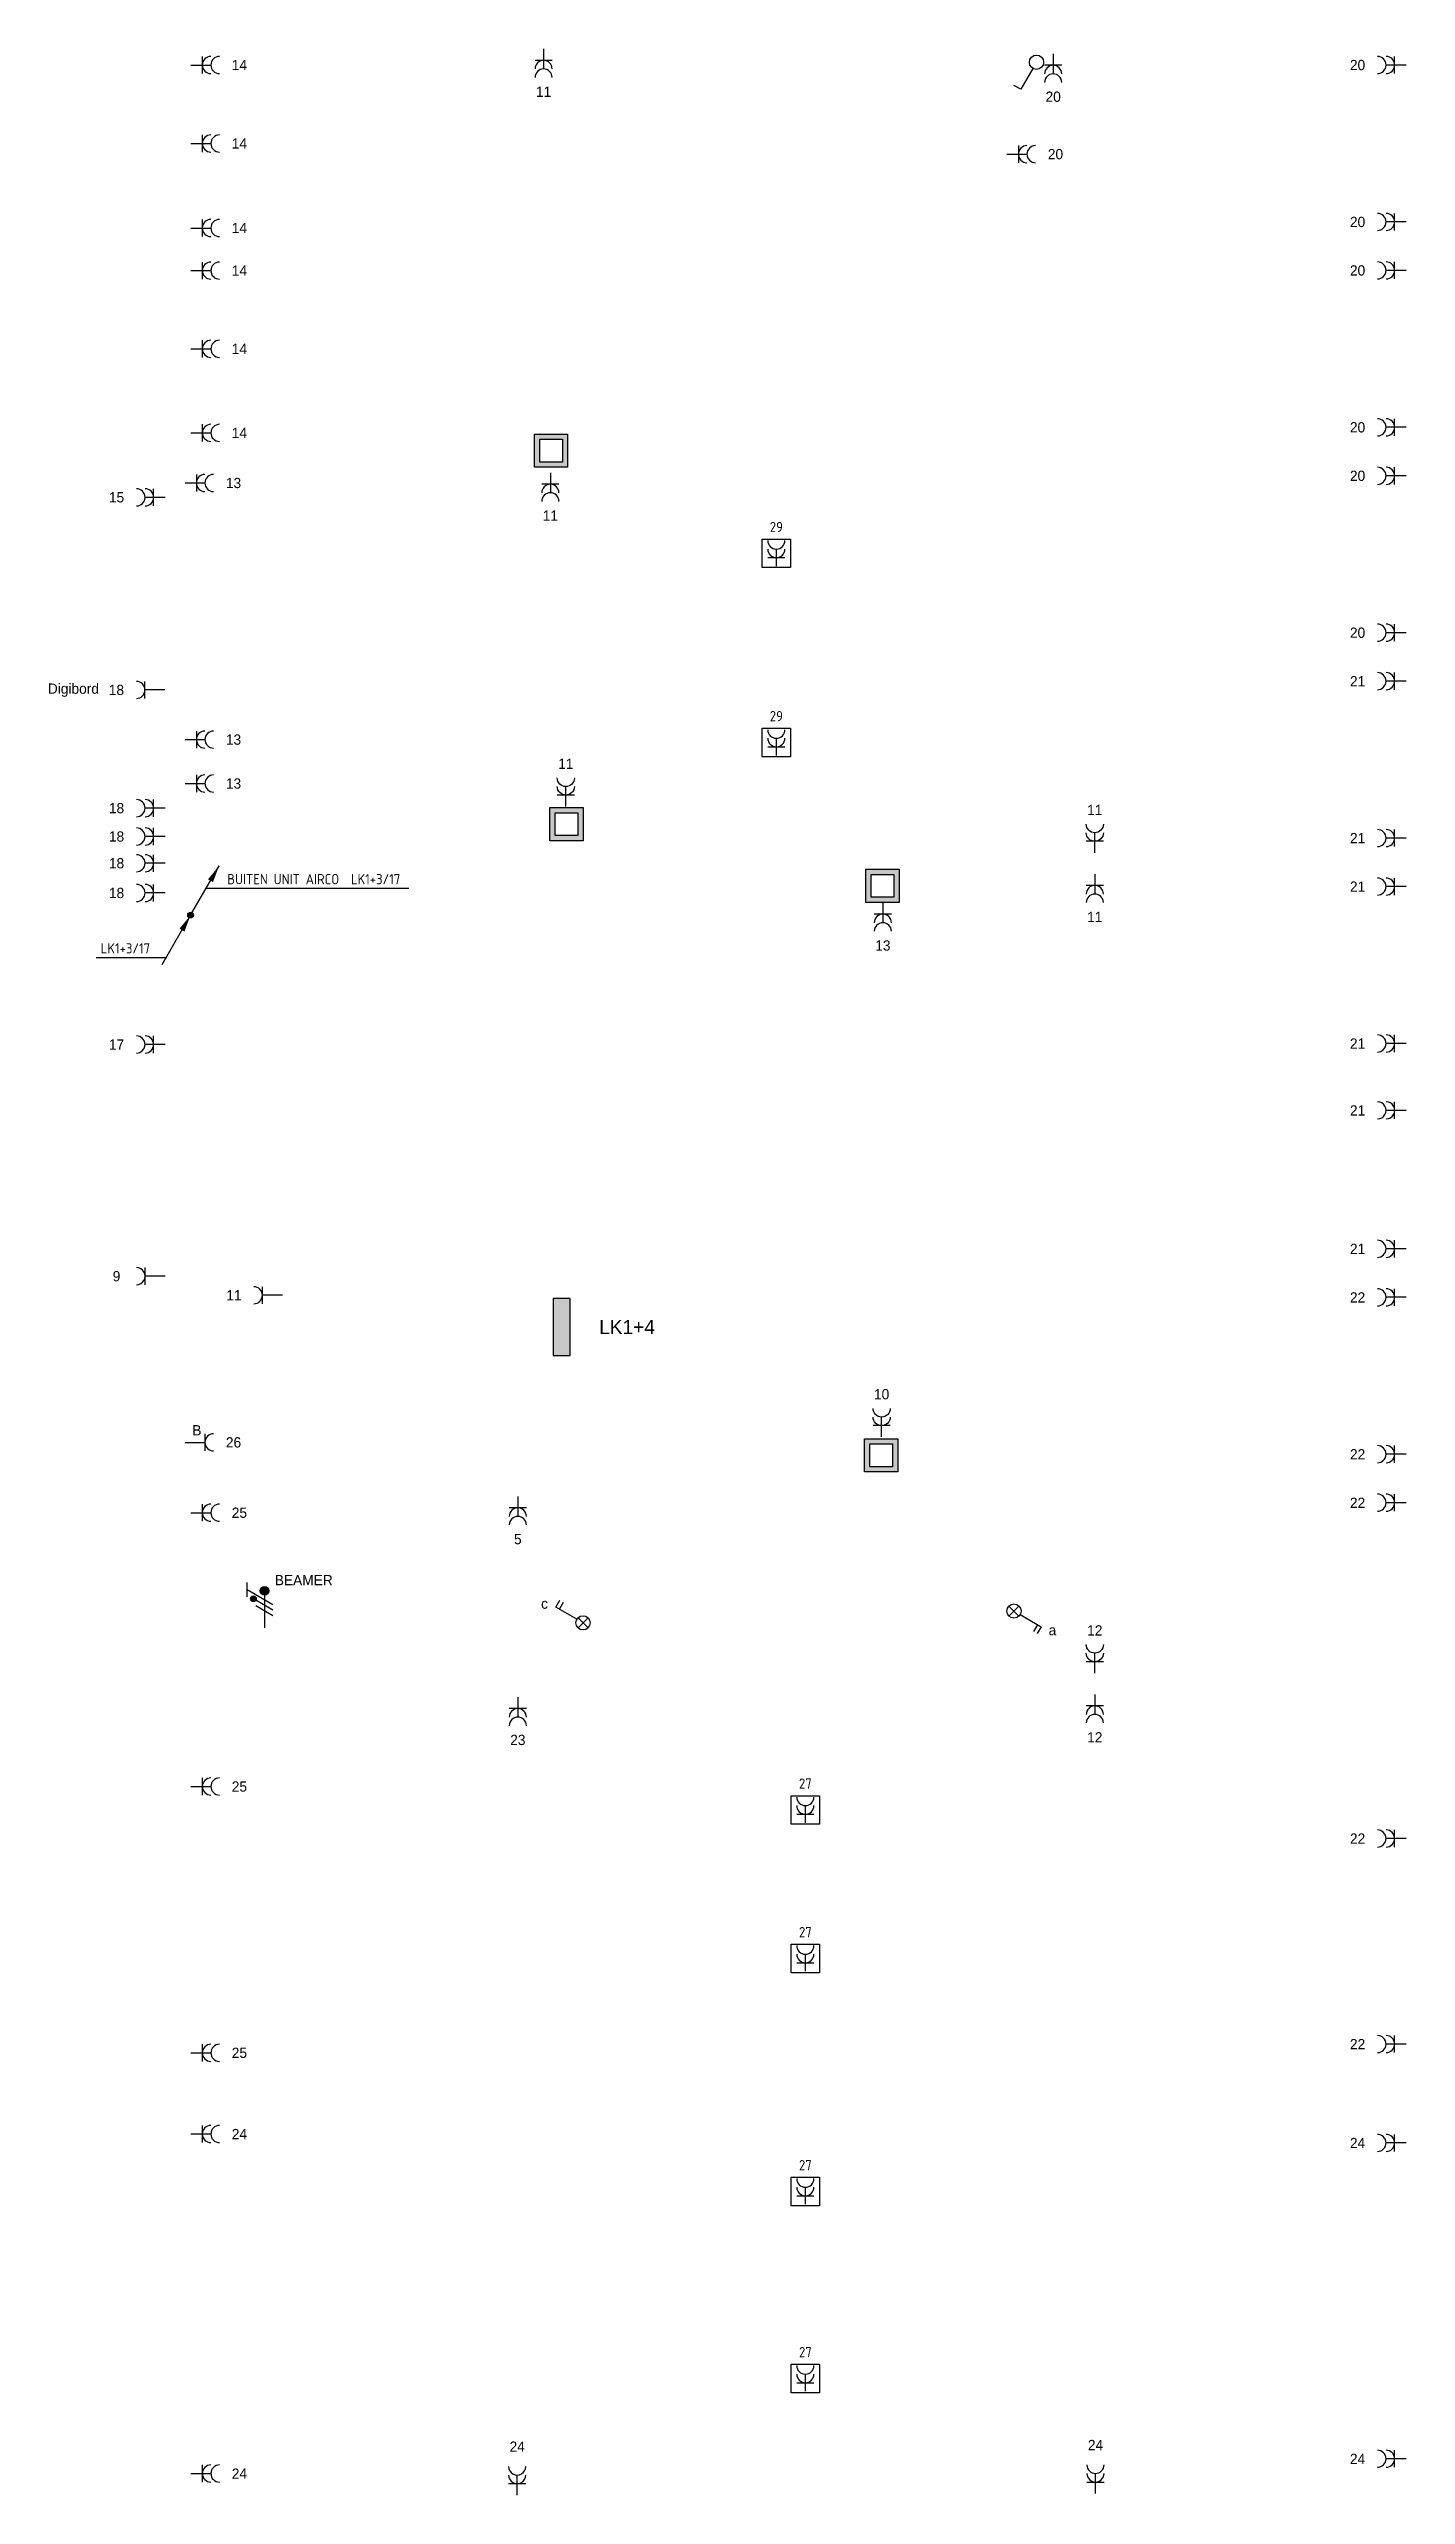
# Model space of a CAD drawing. Header units: millimetres. Extents: x -3262 to 112688, y 0 to 219176.
# Drawn here: x 88906 to 112688, y 174509 to 217385 of the extents above; entities that cross this region are included whole.
import ezdxf
from ezdxf.enums import TextEntityAlignment as Align
from ezdxf.lldxf.tags import DXFTag

# ---------------------------------------------------------------- set-up
doc = ezdxf.new("R2010")
doc.units = ezdxf.units.MM
doc.header["$LTSCALE"] = 100
for name, color, linetype in [('EL6112--', 3, 'Continuous'), ('EL6212--', 3, 'Continuous'), ('EL6222--', 3, 'Continuous'), ('EL6311--', 3, 'Continuous')]:
    doc.layers.add(name, color=color, linetype=linetype)
doc.styles.add('buro-018', font='BUROFONT.shx', dxfattribs={"height": 180})
doc.styles.add('BURO-025', font='BUROFONT.shx', dxfattribs={"height": 250})
doc.styles.add('STABICAD-012', font='ISOCP.SHX', dxfattribs={"height": 1.2})
doc.styles.add('STABICAD-018', font='ISOCP.SHX', dxfattribs={"height": 1.8})
tags = doc.linetypes.add('DASHEDX2', pattern=[1.5, 1, -0.5]).pattern_tags.tags
tags[6:7] = [DXFTag(74, 4), DXFTag(75, 0), DXFTag(340, '0'), DXFTag(46, 1.0), DXFTag(50, 0.0), DXFTag(44, 0.0), DXFTag(45, 0.0)]
tags[4:5] = [DXFTag(74, 4), DXFTag(75, 0), DXFTag(340, '0'), DXFTag(46, 1.0), DXFTag(50, 0.0), DXFTag(44, 0.0), DXFTag(45, 0.0)]

msp = doc.modelspace()

# ---------------------------------------------------------------- texts
at = {"layer": 'EL6112--', "color": 1, "style": 'STABICAD-018'}
for s, p in [('BUITEN UNIT AIRCO  LK1+3/17', (92030, 202743)), (' LK1+3/17', (89711, 201530))]:
    msp.add_text(s, height=180, dxfattribs=at).set_placement(p)
at = {"layer": 'EL6222--', "color": 1, "style": 'buro-018'}
msp.add_text('B', height=180, dxfattribs=at).set_placement((91418, 193083))

# ---------------------------------------------------------------- blocks, each defined once
blk = doc.blocks.new('111304A')
at = {"color": 0, "linetype": 'Continuous'}
for p, q in [((0, 1), (0, 4.5)), ((-1.5, 3), (1.5, 3))]:
    blk.add_line(p, q, dxfattribs=at)
for centre in [(0, 6), (0, 4.5)]:
    blk.add_arc(centre, 1.5, 180, 0, dxfattribs=at)
at = {"color": 0, "linetype": 'Continuous', "style": 'buro-018'}
for tag, p in [('CIRCUIT', (0, 8.5)), ('PANEL', (0, 11.5)), ('SUBCIRCUIT', (4.5, 8.5))]:
    blk.add_attdef(tag, text='', height=1.8, dxfattribs=at).set_placement(p, align=Align.MIDDLE)
at = {"color": 0, "linetype": 'Continuous', "style": 'buro-018', "flags": 1}
for tag, p in [('POWERCODE', (13, 8.5)), ('ARTICLECODE', (0, 0))]:
    blk.add_attdef(tag, text='', height=1.8, dxfattribs=at).set_placement(p, align=Align.MIDDLE)
blk = doc.blocks.new('111304')
at = {"color": 0, "linetype": 'Continuous'}
for p, q in [((-1.5, 4.5), (1.5, 4.5)), ((0, 1), (0, 4.5))]:
    blk.add_line(p, q, dxfattribs=at)
blk.add_arc((0, 6), 1.5, 180, 0, dxfattribs=at)
at = {"color": 0, "linetype": 'Continuous', "style": 'buro-018'}
for tag, p in [('CIRCUIT', (0, 8.5)), ('PANEL', (0, 11.5)), ('SUBCIRCUIT', (4.5, 8.5))]:
    blk.add_attdef(tag, text='', height=1.8, dxfattribs=at).set_placement(p, align=Align.MIDDLE)
at = {"color": 0, "linetype": 'Continuous', "style": 'buro-018', "flags": 1}
for tag, p in [('POWERCODE', (13, 8.5)), ('ARTICLECODE', (0, 0))]:
    blk.add_attdef(tag, text='', height=1.8, dxfattribs=at).set_placement(p, align=Align.MIDDLE)
blk = doc.blocks.new('111402')
at = {"color": 0, "linetype": 'Continuous'}
for p, q in [((-0.88, 1.37), (0.88, 3.13)), ((0.88, 1.37), (-0.88, 3.13))]:
    blk.add_line(p, q, dxfattribs=at)
blk = doc.blocks.new('*U67')
at = {"color": 0, "linetype": 'Continuous'}
for p, q in [((0.62, 3.33), (2.74, 7)), ((2.39, 6.39), (3.6, 5.69)), ((2.74, 7), (3.95, 6.3))]:
    blk.add_line(p, q, dxfattribs=at)
blk.add_circle((0, 2.25), 1.25, dxfattribs=at)
at = {"color": 0, "linetype": 'DASHEDX2'}
blk.add_blockref('111402', (0, 0), dxfattribs=at)
at = {"color": 0, "linetype": 'Continuous', "style": 'buro-018'}
blk.add_attdef('SWITCHCODE', text='', height=1.8, dxfattribs=at).set_placement((3.36, 9), align=Align.MIDDLE)
at = {"color": 0, "linetype": 'Continuous', "style": 'buro-018', "flags": 1}
blk.add_attdef('ARTICLECODE', text='', height=1.8, dxfattribs=at).set_placement((0, 0), align=Align.MIDDLE)
blk = doc.blocks.new('*U68')
at = {"color": 0, "linetype": 'Continuous'}
for p, q in [((0.62, 3.33), (2.74, 7)), ((2.39, 6.39), (3.6, 5.69)), ((2.74, 7), (3.95, 6.3))]:
    blk.add_line(p, q, dxfattribs=at)
blk.add_circle((0, 2.25), 1.25, dxfattribs=at)
at = {"color": 0, "linetype": 'DASHEDX2'}
blk.add_blockref('111402', (0, 0), dxfattribs=at)
at = {"color": 0, "linetype": 'Continuous', "style": 'buro-018'}
blk.add_attdef('SWITCHCODE', text='', height=1.8, dxfattribs=at).set_placement((3.36, 9), align=Align.MIDDLE)
at = {"color": 0, "linetype": 'Continuous', "style": 'buro-018', "flags": 1}
blk.add_attdef('ARTICLECODE', text='', height=1.8, dxfattribs=at).set_placement((0, 0), align=Align.MIDDLE)
blk = doc.blocks.new('E00078')
at = {"color": 0, "linetype": 'Continuous'}
for p, q in [((-3, 6.48), (-3, 8.98)), ((-3, 7.73), (1.5, 5.13)), ((1.5, 4.13), (-1.5, 5.87)), ((1.5, 3.13), (-1.5, 4.87)), ((0, 7.5), (0, 1))]:
    blk.add_line(p, q, dxfattribs=at)
at = {"color": 0, "linetype": 'Continuous', "const_width": 0.5}
blk.add_lwpolyline([(-2.18, 6.12, 1), (-1.68, 6.12, 1)], format="xyb", close=True, dxfattribs=at)
at = {"color": 0, "const_width": 0.75}
blk.add_lwpolyline([(-0.38, 7.5, 1), (0.38, 7.5, 1)], format="xyb", close=True, dxfattribs=at)
at = {"color": 0, "linetype": 'Continuous'}
for centre, radius in [((-1.93, 6.12), 0.5), ((0, 7.5), 0.75)]:
    blk.add_circle(centre, radius, dxfattribs=at)
at = {"color": 0, "linetype": 'Continuous', "style": 'buro-018'}
for tag, p in [('PANEL', (0, 14)), ('CIRCUIT', (0, 11)), ('SUBCIRCUIT', (4.5, 11))]:
    blk.add_attdef(tag, text='', height=1.8, dxfattribs=at).set_placement(p, align=Align.MIDDLE)
at = {"color": 0, "linetype": 'Continuous', "style": 'buro-018', "flags": 1}
for tag, p in [('POWERCODE', (13, 11)), ('ARTICLECODE', (0, 0))]:
    blk.add_attdef(tag, text='', height=1.8, dxfattribs=at).set_placement(p, align=Align.MIDDLE)
blk = doc.blocks.new('1116A4C')
at = {"color": 0, "linetype": 'Continuous'}
for p, q in [((-5, 4), (-5, 1)), ((5, 4), (-5, 4)), ((-5, 1), (5, 1)), ((5, 1), (5, 4))]:
    blk.add_line(p, q, dxfattribs=at)
blk.add_solid([(-5, 4), (-5, 1), (5, 4), (5, 1)], dxfattribs=at)
at = {"color": 1, "style": 'STABICAD-012', "flags": 1}
blk.add_attdef('CASCADINGPANEL', text='', height=1.8, rotation=90, dxfattribs=at).set_placement((979.06, 1958.83), align=Align.MIDDLE_CENTER)
at = {"color": 0, "linetype": 'Continuous', "style": 'buro-018'}
for tag, p in [('PANEL', (0, 15)), ('CIRCUIT', (0, 9)), ('SUBCIRCUIT', (4.5, 9)), ('PANELNAME', (0, 6))]:
    blk.add_attdef(tag, text='', height=1.8, dxfattribs=at).set_placement(p, align=Align.MIDDLE)
at = {"color": 0, "linetype": 'Continuous', "style": 'buro-018', "flags": 1}
blk.add_attdef('ARTICLECODE', text='', height=1.8, dxfattribs=at).set_placement((0, 0), align=Align.MIDDLE)
blk = doc.blocks.new('E00414')
at = {"color": 0, "linetype": 'Continuous'}
for p, q in [((-2.9, -2.9), (-2.9, 2.9)), ((-2.9, 2.9), (2.9, 2.9)), ((-2, 2), (2, 2)), ((-2, -2), (-2, 2)), ((2, 2), (2, -2)), ((2.9, 2.9), (2.9, -2.9)), ((2.9, -2.9), (-2.9, -2.9)), ((2, -2), (-2, -2))]:
    blk.add_line(p, q, dxfattribs=at)
for points in [[(-2.9, 2.9), (2.9, 2.9), (-2, 2), (2, 2)], [(-2, -2), (-2.9, -2.9), (-2, 2), (-2.9, 2.9)], [(2, 2), (2.9, 2.9), (2, -2), (2.9, -2.9)], [(2, -2), (2.9, -2.9), (-2, -2), (-2.9, -2.9)]]:
    blk.add_solid(points, dxfattribs=at)
at = {"color": 0, "linetype": 'Continuous', "style": 'STABICAD-018'}
for tag, p in [('PANEL', (0, 8)), ('CIRCUIT', (0, 5)), ('SUBCIRCUIT', (4.5, 5)), ('ARTICLECODE', (0, 0))]:
    blk.add_attdef(tag, text='', height=1.8, dxfattribs=at).set_placement(p, align=Align.MIDDLE)
at = {"color": 0, "linetype": 'Continuous', "style": 'STABICAD-018', "flags": 1}
blk.add_attdef('POWERCODE', text='', height=1.8, dxfattribs=at).set_placement((13, 5), align=Align.MIDDLE)
blk = doc.blocks.new('111304R')
at = {"color": 0, "linetype": 'Continuous'}
for p, q in [((-2.5, 2.5), (2.5, 2.5)), ((-2.5, -2.5), (-2.5, 2.5)), ((0, -2.25), (0, 0.75)), ((2.5, 2.5), (2.5, -2.5)), ((2.5, -2.5), (-2.5, -2.5)), ((-1.5, -0.75), (1.5, -0.75))]:
    blk.add_line(p, q, dxfattribs=at)
for centre in [(0, 2.25), (0, 0.75)]:
    blk.add_arc(centre, 1.5, 180, 0, dxfattribs=at)
at = {"color": 0, "linetype": 'Continuous', "style": 'STABICAD-018'}
for tag, p in [('CIRCUIT', (-0.12, 3.9)), ('PANEL', (-0.12, 6.9)), ('SUBCIRCUIT', (4.38, 3.9)), ('ARTICLECODE', (0, -3.5))]:
    blk.add_attdef(tag, text='', height=1.8, dxfattribs=at).set_placement(p, align=Align.MIDDLE)
at = {"color": 0, "linetype": 'Continuous', "style": 'STABICAD-018', "flags": 1}
blk.add_attdef('POWERCODE', text='', height=1.8, dxfattribs=at).set_placement((12.88, 3.9), align=Align.MIDDLE)
blk = doc.blocks.new('1114A1')
at = {"color": 0, "linetype": 'Continuous'}
for p, q in [((0.62, 3.33), (2.74, 7)), ((2.74, 7), (3.95, 6.3))]:
    blk.add_line(p, q, dxfattribs=at)
blk.add_circle((0, 2.25), 1.25, dxfattribs=at)
at = {"color": 0, "linetype": 'Continuous', "style": 'STABICAD-018'}
for tag, p in [('SWITCHCODE', (3.36, 9)), ('ARTICLECODE', (0, 0))]:
    blk.add_attdef(tag, text='', height=1.8, dxfattribs=at).set_placement(p, align=Align.MIDDLE)
blk = doc.blocks.new('E00429')
at = {"color": 0, "linetype": 'Continuous'}
for p, q in [((0, 0), (5, 8.66)), ((-5, -8.66), (0, 0))]:
    blk.add_line(p, q, dxfattribs=at)
for points in [[(5, 8.66, 0, 1, 0), (3.5, 6.06, 1, 1, 0)], [(0, 0, 0, 1, 0), (-1.5, -2.6, 1, 1, 0)]]:
    blk.add_lwpolyline(points, format="xyseb", dxfattribs=at)
blk.add_lwpolyline([(-0.25, 0, 0.5, 0.5, 1), (0.25, 0, 0.5, 0.5, 1)], format="xyseb", close=True, dxfattribs=at)
blk.add_circle((0, 0), 0.5, dxfattribs=at)
at = {"color": 0, "linetype": 'Continuous', "style": 'STABICAD-018'}
blk.add_attdef('ARTICLECODE', text='', height=1.8, dxfattribs=at).set_placement((0, 0), align=Align.MIDDLE)

# ---------------------------------------------------------------- linework, layer by layer
at = {"layer": 'EL6112--', "color": 1}
for points in [[(95213, 202669), (91668, 202669)], [(90971, 201456), (89736, 201456)]]:
    msp.add_lwpolyline(points, dxfattribs=at)

# ---------------------------------------------------------------- block references
at = {"layer": 'EL6112--', "linetype": 'Continuous', "xscale": 100, "yscale": 100, "zscale": 100}
msp.add_blockref('E00429', (91388, 202200), dxfattribs=at)
at = {"layer": 'EL6212--', "linetype": 'Continuous'}
ref = msp.add_blockref('1116A4C', (97641, 194983), dxfattribs=dict(at, xscale=99.99999999999999, yscale=99.99999999999999, zscale=99.99999999999999, rotation=270.0000416881517))
ref.add_attrib('PANELNAME', 'LK1+4', dxfattribs={"layer": '0', "color": 2, "linetype": 'ByBlock', "height": 250, "style": 'BURO-025'}).set_placement((99037, 194983), align=Align.MIDDLE)
at = {"layer": 'EL6222--', "linetype": 'Continuous'}
ref = msp.add_blockref('111304A', (97574, 217485), dxfattribs=dict(at, xscale=100, yscale=100, zscale=100, rotation=180))
ref.add_attrib('CIRCUIT', '11', dxfattribs={"layer": '0', "color": 1, "linetype": 'Continuous', "height": 180, "style": 'buro-018'}).set_placement((97574, 216635), align=Align.MIDDLE)
ref = msp.add_blockref('111304A', (91294, 217103), dxfattribs=dict(at, xscale=100, yscale=100, zscale=100, rotation=270))
ref.add_attrib('CIRCUIT', '14', dxfattribs={"layer": '0', "color": 1, "linetype": 'ByBlock', "height": 180, "style": 'buro-018'}).set_placement((92244, 217103), align=Align.MIDDLE)
ref = msp.add_blockref('111304A', (106504, 217398), dxfattribs=dict(at, xscale=100, yscale=100, zscale=100, rotation=180))
ref.add_attrib('CIRCUIT', '20', dxfattribs={"layer": '0', "color": 1, "linetype": 'Continuous', "height": 180, "style": 'buro-018'}).set_placement((106504, 216548), align=Align.MIDDLE)
ref = msp.add_blockref('111304A', (112788, 217103), dxfattribs=dict(at, xscale=100, yscale=100, zscale=100, rotation=90.00000000000001))
ref.add_attrib('CIRCUIT', '20', dxfattribs={"layer": '0', "color": 1, "linetype": 'ByBlock', "height": 180, "style": 'buro-018'}).set_placement((111838, 217103), align=Align.MIDDLE)
ref = msp.add_blockref('111304A', (91294, 215728), dxfattribs=dict(at, xscale=100, yscale=100, zscale=100, rotation=270))
ref.add_attrib('CIRCUIT', '14', dxfattribs={"layer": '0', "color": 1, "linetype": 'ByBlock', "height": 180, "style": 'buro-018'}).set_placement((92244, 215728), align=Align.MIDDLE)
ref = msp.add_blockref('111304A', (105594, 215541), dxfattribs=dict(at, xscale=99.99999999999997, yscale=99.99999999999997, zscale=99.99999999999997, rotation=270.0000833761825))
ref.add_attrib('CIRCUIT', '20', dxfattribs={"layer": '0', "color": 1, "linetype": 'ByBlock', "height": 180, "style": 'buro-018'}).set_placement((106544, 215541), align=Align.MIDDLE)
ref = msp.add_blockref('111304A', (91294, 214246), dxfattribs=dict(at, xscale=100, yscale=100, zscale=100, rotation=270))
ref.add_attrib('CIRCUIT', '14', dxfattribs={"layer": '0', "color": 1, "linetype": 'ByBlock', "height": 180, "style": 'buro-018'}).set_placement((92244, 214246), align=Align.MIDDLE)
ref = msp.add_blockref('111304A', (112788, 214353), dxfattribs=dict(at, xscale=100, yscale=100, zscale=100, rotation=90.00000000000001))
ref.add_attrib('CIRCUIT', '20', dxfattribs={"layer": '0', "color": 1, "linetype": 'ByBlock', "height": 180, "style": 'buro-018'}).set_placement((111838, 214353), align=Align.MIDDLE)
ref = msp.add_blockref('111304A', (91294, 213500), dxfattribs=dict(at, xscale=100, yscale=100, zscale=100, rotation=270.0000833776396))
ref.add_attrib('CIRCUIT', '14', dxfattribs={"layer": '0', "color": 1, "linetype": 'ByBlock', "height": 180, "style": 'buro-018'}).set_placement((92244, 213500), align=Align.MIDDLE)
ref = msp.add_blockref('111304A', (112788, 213503), dxfattribs=dict(at, xscale=100, yscale=100, zscale=100, rotation=90.00000000000001))
ref.add_attrib('CIRCUIT', '20', dxfattribs={"layer": '0', "color": 1, "linetype": 'ByBlock', "height": 180, "style": 'buro-018'}).set_placement((111838, 213503), align=Align.MIDDLE)
ref = msp.add_blockref('111304A', (91294, 212128), dxfattribs=dict(at, xscale=100, yscale=100, zscale=100, rotation=270))
ref.add_attrib('CIRCUIT', '14', dxfattribs={"layer": '0', "color": 1, "linetype": 'ByBlock', "height": 180, "style": 'buro-018'}).set_placement((92244, 212128), align=Align.MIDDLE)
ref = msp.add_blockref('111304A', (91294, 210655), dxfattribs=dict(at, xscale=100, yscale=100, zscale=100, rotation=269.9999166235746))
ref.add_attrib('CIRCUIT', '14', dxfattribs={"layer": '0', "color": 1, "linetype": 'ByBlock', "height": 180, "style": 'buro-018'}).set_placement((92244, 210655), align=Align.MIDDLE)
at = {"layer": 'EL6222--', "linetype": 'Continuous', "xscale": 100, "yscale": 100, "zscale": 100}
for p in [(97706, 210344), (97975, 203797), (103514, 202716), (103489, 192734)]:
    msp.add_blockref('E00414', p, dxfattribs=at)
at = {"layer": 'EL6222--', "linetype": 'Continuous'}
ref = msp.add_blockref('111304A', (112788, 210753), dxfattribs=dict(at, xscale=99.99999999999997, yscale=99.99999999999997, zscale=99.99999999999997, rotation=90.00008337618254))
ref.add_attrib('CIRCUIT', '20', dxfattribs={"layer": '0', "color": 1, "linetype": 'ByBlock', "height": 180, "style": 'buro-018'}).set_placement((111838, 210753), align=Align.MIDDLE)
ref = msp.add_blockref('111304A', (91041, 209525), dxfattribs=dict(at, xscale=100, yscale=100, zscale=100, rotation=90.00000000000001))
ref.add_attrib('CIRCUIT', '15', dxfattribs={"layer": '0', "color": 1, "linetype": 'ByBlock', "height": 180, "style": 'buro-018'}).set_placement((90091, 209525), align=Align.MIDDLE)
ref = msp.add_blockref('111304A', (91191, 209777), dxfattribs=dict(at, xscale=100, yscale=100, zscale=100, rotation=270))
ref.add_attrib('CIRCUIT', '13', dxfattribs={"layer": '0', "color": 1, "linetype": 'ByBlock', "height": 180, "style": 'buro-018'}).set_placement((92141, 209777), align=Align.MIDDLE)
ref = msp.add_blockref('111304A', (97693, 210055), dxfattribs=dict(at, xscale=100, yscale=100, zscale=100, rotation=180))
ref.add_attrib('CIRCUIT', '11', dxfattribs={"layer": '0', "color": 1, "linetype": 'Continuous', "height": 180, "style": 'buro-018'}).set_placement((97693, 209205), align=Align.MIDDLE)
ref = msp.add_blockref('111304A', (112788, 209903), dxfattribs=dict(at, xscale=100, yscale=100, zscale=100, rotation=90.00000000000001))
ref.add_attrib('CIRCUIT', '20', dxfattribs={"layer": '0', "color": 1, "linetype": 'ByBlock', "height": 180, "style": 'buro-018'}).set_placement((111838, 209903), align=Align.MIDDLE)
ref = msp.add_blockref('111304R', (101653, 208544), dxfattribs=dict(at, xscale=100, yscale=100, zscale=100))
ref.add_attrib('CIRCUIT', '29', dxfattribs={"layer": '0', "color": 1, "linetype": 'Continuous', "height": 180, "style": 'STABICAD-018'}).set_placement((101653, 209005), align=Align.MIDDLE)
ref = msp.add_blockref('111304A', (112788, 207153), dxfattribs=dict(at, xscale=99.99999999999997, yscale=99.99999999999997, zscale=99.99999999999997, rotation=90.00008337618254))
ref.add_attrib('CIRCUIT', '20', dxfattribs={"layer": '0', "color": 1, "linetype": 'ByBlock', "height": 180, "style": 'buro-018'}).set_placement((111838, 207153), align=Align.MIDDLE)
ref = msp.add_blockref('111304', (91039, 206150), dxfattribs=dict(at, xscale=100, yscale=100, zscale=100, rotation=90.00000000000001))
ref.add_attrib('CIRCUIT', '18', dxfattribs={"layer": '0', "color": 1, "linetype": 'Continuous', "height": 180, "style": 'buro-018'}).set_placement((90089, 206150), align=Align.MIDDLE)
ref.add_attrib('SUBCIRCUIT', 'Digibord', dxfattribs={"layer": '0', "color": 1, "linetype": 'Continuous', "height": 180, "style": 'buro-018'}).set_placement((89335, 206150), align=Align.MIDDLE)
ref = msp.add_blockref('111304A', (112788, 206303), dxfattribs=dict(at, xscale=100, yscale=100, zscale=100, rotation=90.00000000000001))
ref.add_attrib('CIRCUIT', '21', dxfattribs={"layer": '0', "color": 1, "linetype": 'ByBlock', "height": 180, "style": 'buro-018'}).set_placement((111838, 206303), align=Align.MIDDLE)
ref = msp.add_blockref('111304A', (91191, 205279), dxfattribs=dict(at, xscale=100, yscale=100, zscale=100, rotation=270))
ref.add_attrib('CIRCUIT', '13', dxfattribs={"layer": '0', "color": 1, "linetype": 'ByBlock', "height": 180, "style": 'buro-018'}).set_placement((92141, 205279), align=Align.MIDDLE)
ref = msp.add_blockref('111304R', (101653, 205228), dxfattribs=dict(at, xscale=100, yscale=100, zscale=100))
ref.add_attrib('CIRCUIT', '29', dxfattribs={"layer": '0', "color": 1, "linetype": 'Continuous', "height": 180, "style": 'STABICAD-018'}).set_placement((101653, 205690), align=Align.MIDDLE)
ref = msp.add_blockref('111304A', (91191, 204509), dxfattribs=dict(at, xscale=100, yscale=100, zscale=100, rotation=270))
ref.add_attrib('CIRCUIT', '13', dxfattribs={"layer": '0', "color": 1, "linetype": 'ByBlock', "height": 180, "style": 'buro-018'}).set_placement((92141, 204509), align=Align.MIDDLE)
ref = msp.add_blockref('111304A', (97964, 204006), dxfattribs=dict(at, xscale=-100, yscale=100, zscale=100))
ref.add_attrib('CIRCUIT', '11', dxfattribs={"layer": '0', "color": 1, "linetype": 'Continuous', "height": 180, "style": 'buro-018'}).set_placement((97964, 204856), align=Align.MIDDLE)
ref = msp.add_blockref('111304A', (91041, 204078), dxfattribs=dict(at, xscale=100, yscale=100, zscale=100, rotation=90.00000000000001))
ref.add_attrib('CIRCUIT', '18', dxfattribs={"layer": '0', "color": 1, "linetype": 'ByBlock', "height": 180, "style": 'buro-018'}).set_placement((90091, 204078), align=Align.MIDDLE)
ref = msp.add_blockref('111304A', (107233, 203197), dxfattribs=dict(at, xscale=-100, yscale=100, zscale=100))
ref.add_attrib('CIRCUIT', '11', dxfattribs={"layer": '0', "color": 1, "linetype": 'Continuous', "height": 180, "style": 'buro-018'}).set_placement((107233, 204047), align=Align.MIDDLE)
ref = msp.add_blockref('111304A', (91041, 203581), dxfattribs=dict(at, xscale=100, yscale=100, zscale=100, rotation=90.00000000000001))
ref.add_attrib('CIRCUIT', '18', dxfattribs={"layer": '0', "color": 1, "linetype": 'ByBlock', "height": 180, "style": 'buro-018'}).set_placement((90091, 203581), align=Align.MIDDLE)
ref = msp.add_blockref('111304A', (112788, 203553), dxfattribs=dict(at, xscale=100, yscale=100, zscale=100, rotation=90.00000000000001))
ref.add_attrib('CIRCUIT', '21', dxfattribs={"layer": '0', "color": 1, "linetype": 'ByBlock', "height": 180, "style": 'buro-018'}).set_placement((111838, 203553), align=Align.MIDDLE)
ref = msp.add_blockref('111304A', (91041, 203112), dxfattribs=dict(at, xscale=100, yscale=100, zscale=100, rotation=90.00000000000001))
ref.add_attrib('CIRCUIT', '18', dxfattribs={"layer": '0', "color": 1, "linetype": 'ByBlock', "height": 180, "style": 'buro-018'}).set_placement((90091, 203112), align=Align.MIDDLE)
ref = msp.add_blockref('111304A', (107233, 203022), dxfattribs=dict(at, xscale=100, yscale=100, zscale=100, rotation=180))
ref.add_attrib('CIRCUIT', '11', dxfattribs={"layer": '0', "color": 1, "linetype": 'Continuous', "height": 180, "style": 'buro-018'}).set_placement((107233, 202172), align=Align.MIDDLE)
ref = msp.add_blockref('111304A', (112788, 202703), dxfattribs=dict(at, xscale=100, yscale=100, zscale=100, rotation=90.00000000000001))
ref.add_attrib('CIRCUIT', '21', dxfattribs={"layer": '0', "color": 1, "linetype": 'ByBlock', "height": 180, "style": 'buro-018'}).set_placement((111838, 202703), align=Align.MIDDLE)
ref = msp.add_blockref('111304A', (91041, 202591), dxfattribs=dict(at, xscale=100, yscale=100, zscale=100, rotation=90.00000000000001))
ref.add_attrib('CIRCUIT', '18', dxfattribs={"layer": '0', "color": 1, "linetype": 'ByBlock', "height": 180, "style": 'buro-018'}).set_placement((90091, 202591), align=Align.MIDDLE)
ref = msp.add_blockref('111304A', (103519, 202520), dxfattribs=dict(at, xscale=100, yscale=100, zscale=100, rotation=180))
ref.add_attrib('CIRCUIT', '13', dxfattribs={"layer": '0', "color": 1, "linetype": 'Continuous', "height": 180, "style": 'buro-018'}).set_placement((103519, 201670), align=Align.MIDDLE)
ref = msp.add_blockref('111304A', (91041, 199934), dxfattribs=dict(at, xscale=100, yscale=100, zscale=100, rotation=90.00000000000001))
ref.add_attrib('CIRCUIT', '17', dxfattribs={"layer": '0', "color": 1, "linetype": 'ByBlock', "height": 180, "style": 'buro-018'}).set_placement((90091, 199934), align=Align.MIDDLE)
ref = msp.add_blockref('111304A', (112788, 199953), dxfattribs=dict(at, xscale=99.99999999999999, yscale=99.99999999999999, zscale=99.99999999999999, rotation=90.00004168809133))
ref.add_attrib('CIRCUIT', '21', dxfattribs={"layer": '0', "color": 1, "linetype": 'ByBlock', "height": 180, "style": 'buro-018'}).set_placement((111838, 199953), align=Align.MIDDLE)
ref = msp.add_blockref('111304A', (112788, 198780), dxfattribs=dict(at, xscale=99.99999999999999, yscale=99.99999999999999, zscale=99.99999999999999, rotation=89.9999583118483))
ref.add_attrib('CIRCUIT', '21', dxfattribs={"layer": '0', "color": 1, "linetype": 'ByBlock', "height": 180, "style": 'buro-018'}).set_placement((111838, 198780), align=Align.MIDDLE)
ref = msp.add_blockref('111304A', (112788, 196353), dxfattribs=dict(at, xscale=99.99999999999999, yscale=99.99999999999999, zscale=99.99999999999999, rotation=90.00004168784847))
ref.add_attrib('CIRCUIT', '21', dxfattribs={"layer": '0', "color": 1, "linetype": 'ByBlock', "height": 180, "style": 'buro-018'}).set_placement((111838, 196353), align=Align.MIDDLE)
ref = msp.add_blockref('111304', (91041, 195873), dxfattribs=dict(at, xscale=99.99999999999999, yscale=99.99999999999999, zscale=99.99999999999999, rotation=89.99995831172637))
ref.add_attrib('CIRCUIT', '9', dxfattribs={"layer": '0', "color": 1, "linetype": 'Continuous', "height": 180, "style": 'buro-018'}).set_placement((90091, 195873), align=Align.MIDDLE)
ref = msp.add_blockref('111304', (93098, 195539), dxfattribs=dict(at, xscale=100, yscale=100, zscale=100, rotation=90.00000000000001))
ref.add_attrib('CIRCUIT', '11', dxfattribs={"layer": '0', "color": 1, "linetype": 'ByBlock', "height": 180, "style": 'buro-018'}).set_placement((92148, 195539), align=Align.MIDDLE)
ref = msp.add_blockref('111304A', (112788, 195503), dxfattribs=dict(at, xscale=100, yscale=100, zscale=100, rotation=90.00000000000001))
ref.add_attrib('CIRCUIT', '22', dxfattribs={"layer": '0', "color": 1, "linetype": 'ByBlock', "height": 180, "style": 'buro-018'}).set_placement((111838, 195503), align=Align.MIDDLE)
ref = msp.add_blockref('111304A', (103498, 192955), dxfattribs=dict(at, xscale=-100, yscale=100, zscale=100))
ref.add_attrib('CIRCUIT', '10', dxfattribs={"layer": '0', "color": 1, "linetype": 'Continuous', "height": 180, "style": 'buro-018'}).set_placement((103498, 193805), align=Align.MIDDLE)
ref = msp.add_blockref('111304', (91191, 192961), dxfattribs=dict(at, xscale=100, yscale=100, zscale=100, rotation=269.9999166235746))
ref.add_attrib('CIRCUIT', '26', dxfattribs={"layer": '0', "color": 1, "linetype": 'ByBlock', "height": 180, "style": 'buro-018'}).set_placement((92141, 192961), align=Align.MIDDLE)
ref = msp.add_blockref('111304A', (112788, 192753), dxfattribs=dict(at, xscale=99.99999999999999, yscale=99.99999999999999, zscale=99.99999999999999, rotation=90.00004168809133))
ref.add_attrib('CIRCUIT', '22', dxfattribs={"layer": '0', "color": 1, "linetype": 'ByBlock', "height": 180, "style": 'buro-018'}).set_placement((111838, 192753), align=Align.MIDDLE)
ref = msp.add_blockref('111304A', (91294, 191728), dxfattribs=dict(at, xscale=99.99999999999999, yscale=99.99999999999999, zscale=99.99999999999999, rotation=270.0000416882132))
ref.add_attrib('CIRCUIT', '25', dxfattribs={"layer": '0', "color": 1, "linetype": 'ByBlock', "height": 180, "style": 'buro-018'}).set_placement((92244, 191728), align=Align.MIDDLE)
ref = msp.add_blockref('111304A', (97123, 192114), dxfattribs=dict(at, xscale=100, yscale=100, zscale=100, rotation=180))
ref.add_attrib('CIRCUIT', '5', dxfattribs={"layer": '0', "color": 1, "linetype": 'Continuous', "height": 180, "style": 'buro-018'}).set_placement((97123, 191264), align=Align.MIDDLE)
ref = msp.add_blockref('111304A', (112788, 191903), dxfattribs=dict(at, xscale=100, yscale=100, zscale=100, rotation=90.00000000000001))
ref.add_attrib('CIRCUIT', '22', dxfattribs={"layer": '0', "color": 1, "linetype": 'ByBlock', "height": 180, "style": 'buro-018'}).set_placement((111838, 191903), align=Align.MIDDLE)
ref = msp.add_blockref('E00078', (92682, 189608), dxfattribs=dict(at, xscale=100, yscale=100, zscale=100))
ref.add_attrib('POWERCODE', 'BEAMER', dxfattribs={"layer": '0', "color": 1, "linetype": 'ByBlock', "height": 180, "style": 'buro-018'}).set_placement((93372, 190546), align=Align.MIDDLE)
ref = msp.add_blockref('111304A', (107233, 188816), dxfattribs=dict(at, xscale=-100, yscale=100, zscale=100))
ref.add_attrib('CIRCUIT', '12', dxfattribs={"layer": '0', "color": 1, "linetype": 'Continuous', "height": 180, "style": 'buro-018'}).set_placement((107233, 189666), align=Align.MIDDLE)
ref = msp.add_blockref('111304A', (97123, 188595), dxfattribs=dict(at, xscale=100, yscale=100, zscale=100, rotation=180))
ref.add_attrib('CIRCUIT', '23', dxfattribs={"layer": '0', "color": 1, "linetype": 'Continuous', "height": 180, "style": 'buro-018'}).set_placement((97123, 187745), align=Align.MIDDLE)
ref = msp.add_blockref('111304A', (107233, 188642), dxfattribs=dict(at, xscale=100, yscale=100, zscale=100, rotation=180))
ref.add_attrib('CIRCUIT', '12', dxfattribs={"layer": '0', "color": 1, "linetype": 'Continuous', "height": 180, "style": 'buro-018'}).set_placement((107233, 187792), align=Align.MIDDLE)
ref = msp.add_blockref('111304A', (91294, 186928), dxfattribs=dict(at, xscale=100, yscale=100, zscale=100, rotation=270))
ref.add_attrib('CIRCUIT', '25', dxfattribs={"layer": '0', "color": 1, "linetype": 'ByBlock', "height": 180, "style": 'buro-018'}).set_placement((92244, 186928), align=Align.MIDDLE)
ref = msp.add_blockref('111304R', (102161, 186518), dxfattribs=dict(at, xscale=100, yscale=100, zscale=100))
ref.add_attrib('CIRCUIT', '27', dxfattribs={"layer": '0', "color": 1, "linetype": 'Continuous', "height": 180, "style": 'STABICAD-018'}).set_placement((102161, 186980), align=Align.MIDDLE)
ref = msp.add_blockref('111304A', (112788, 186017), dxfattribs=dict(at, xscale=99.99999999999999, yscale=99.99999999999999, zscale=99.99999999999999, rotation=89.99995831178677))
ref.add_attrib('CIRCUIT', '22', dxfattribs={"layer": '0', "color": 1, "linetype": 'ByBlock', "height": 180, "style": 'buro-018'}).set_placement((111838, 186017), align=Align.MIDDLE)
ref = msp.add_blockref('111304R', (102161, 183914), dxfattribs=dict(at, xscale=100, yscale=100, zscale=100))
ref.add_attrib('CIRCUIT', '27', dxfattribs={"layer": '0', "color": 1, "linetype": 'Continuous', "height": 180, "style": 'STABICAD-018'}).set_placement((102161, 184376), align=Align.MIDDLE)
ref = msp.add_blockref('111304A', (91294, 182261), dxfattribs=dict(at, xscale=100, yscale=100, zscale=100, rotation=270))
ref.add_attrib('CIRCUIT', '25', dxfattribs={"layer": '0', "color": 1, "linetype": 'ByBlock', "height": 180, "style": 'buro-018'}).set_placement((92244, 182261), align=Align.MIDDLE)
ref = msp.add_blockref('111304A', (112788, 182414), dxfattribs=dict(at, xscale=100, yscale=100, zscale=100, rotation=90.00000000000001))
ref.add_attrib('CIRCUIT', '22', dxfattribs={"layer": '0', "color": 1, "linetype": 'ByBlock', "height": 180, "style": 'buro-018'}).set_placement((111838, 182414), align=Align.MIDDLE)
ref = msp.add_blockref('111304A', (91294, 180838), dxfattribs=dict(at, xscale=100, yscale=100, zscale=100, rotation=270))
ref.add_attrib('CIRCUIT', '24', dxfattribs={"layer": '0', "color": 1, "linetype": 'ByBlock', "height": 180, "style": 'buro-018'}).set_placement((92244, 180838), align=Align.MIDDLE)
ref = msp.add_blockref('111304A', (112788, 180681), dxfattribs=dict(at, xscale=100, yscale=100, zscale=100, rotation=90.00000000000001))
ref.add_attrib('CIRCUIT', '24', dxfattribs={"layer": '0', "color": 1, "linetype": 'ByBlock', "height": 180, "style": 'buro-018'}).set_placement((111838, 180681), align=Align.MIDDLE)
ref = msp.add_blockref('111304R', (102161, 179830), dxfattribs=dict(at, xscale=100, yscale=100, zscale=100))
ref.add_attrib('CIRCUIT', '27', dxfattribs={"layer": '0', "color": 1, "linetype": 'Continuous', "height": 180, "style": 'STABICAD-018'}).set_placement((102161, 180291), align=Align.MIDDLE)
ref = msp.add_blockref('111304R', (102161, 176553), dxfattribs=dict(at, xscale=100, yscale=100, zscale=100))
ref.add_attrib('CIRCUIT', '27', dxfattribs={"layer": '0', "color": 1, "linetype": 'Continuous', "height": 180, "style": 'STABICAD-018'}).set_placement((102161, 177014), align=Align.MIDDLE)
ref = msp.add_blockref('111304A', (97112, 174409), dxfattribs=dict(at, xscale=100.0000000000004, yscale=100.0000000000004, zscale=100.0000000000004, rotation=359.9999166269161))
ref.add_attrib('CIRCUIT', '24', dxfattribs={"layer": '0', "color": 1, "linetype": 'ByBlock', "height": 180, "style": 'buro-018'}).set_placement((97112, 175359), align=Align.MIDDLE)
ref = msp.add_blockref('111304A', (107246, 174437), dxfattribs=dict(at, xscale=100.0000000000002, yscale=100.0000000000002, zscale=100.0000000000002, rotation=0.05600024443555995))
ref.add_attrib('CIRCUIT', '24', dxfattribs={"layer": '0', "color": 1, "linetype": 'ByBlock', "height": 180, "style": 'buro-018'}).set_placement((107246, 175387), align=Align.MIDDLE)
ref = msp.add_blockref('111304A', (91294, 174886), dxfattribs=dict(at, xscale=100, yscale=100, zscale=100, rotation=270))
ref.add_attrib('CIRCUIT', '24', dxfattribs={"layer": '0', "color": 1, "linetype": 'ByBlock', "height": 180, "style": 'buro-018'}).set_placement((92244, 174886), align=Align.MIDDLE)
ref = msp.add_blockref('111304A', (112788, 175145), dxfattribs=dict(at, xscale=100, yscale=100, zscale=100, rotation=90.00000000000001))
ref.add_attrib('CIRCUIT', '24', dxfattribs={"layer": '0', "color": 1, "linetype": 'ByBlock', "height": 180, "style": 'buro-018'}).set_placement((111838, 175145), align=Align.MIDDLE)
at = {"layer": 'EL6311--', "linetype": 'Continuous', "xscale": 100, "yscale": 100, "zscale": 100, "rotation": 180}
msp.add_blockref('1114A1', (106212, 217377), dxfattribs=at)
at = {"layer": 'EL6311--', "linetype": 'Continuous'}
ref = msp.add_blockref('*U67', (98491, 189798), dxfattribs=dict(at, xscale=100, yscale=100, zscale=100, rotation=90.00000000000001))
ref.add_attrib('SWITCHCODE', 'c', dxfattribs={"layer": '0', "color": 1, "linetype": 'ByBlock', "height": 180, "style": 'buro-018'}).set_placement((97591, 190133), align=Align.MIDDLE)
ref = msp.add_blockref('*U68', (105591, 190004), dxfattribs=dict(at, xscale=100, yscale=100, zscale=100, rotation=270))
ref.add_attrib('SWITCHCODE', 'a', dxfattribs={"layer": '0', "color": 1, "linetype": 'ByBlock', "height": 180, "style": 'buro-018'}).set_placement((106491, 189668), align=Align.MIDDLE)

msp.set_redraw_order([(e.dxf.handle, doc.entitydb.next_handle()) for e in msp.query("TEXT MTEXT ATTDEF DIMENSION ARC_DIMENSION")])  # texts and dimensions are drawn at this point

doc.saveas('drawing.dxf')
